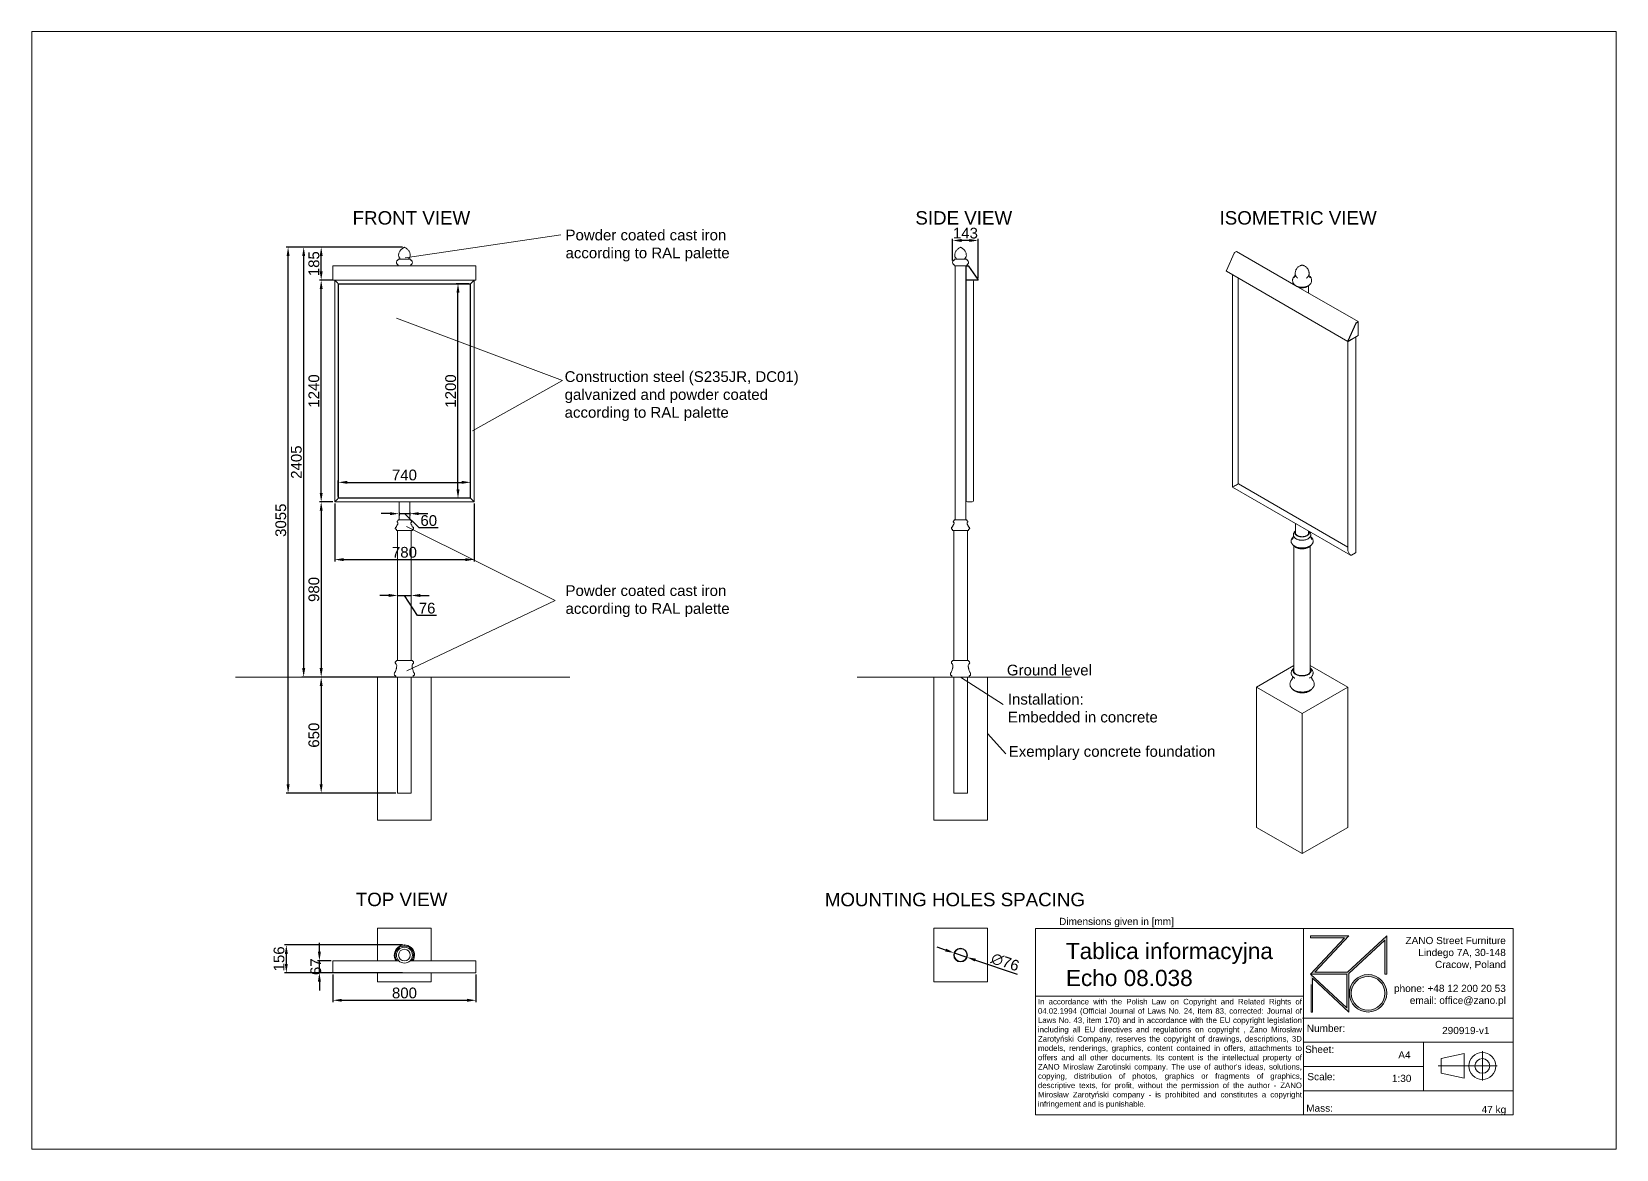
# Paper-space layout 'Layout1' of a CAD drawing. Header units: millimetres. Extents: x -15 to 281, y -7 to 201.
# The model-space entities are those that its viewports show. They can reach past a viewport. Long polylines and large blocks are cut down to what shows.
import ezdxf

# ---------------------------------------------------------------- set-up
doc = ezdxf.new("R2010")
doc.units = ezdxf.units.MM
doc.header["$PDSIZE"] = -1
doc.linetypes.add('HIDDEN', pattern=[1.905, 1.27, -0.635])
for name, color, linetype, lineweight in [('ZANO_O', 10, 'Continuous', 0), ('ZANO_R', 7, 'Continuous', 0), ('ZANO_R_przerywana', 7, 'HIDDEN', 0), ('ZANO_W', 1, 'Continuous', 0)]:
    doc.layers.add(name, color=color, linetype=linetype, lineweight=lineweight)
doc.layers.add('ZANO_P', color=7, linetype='Continuous', lineweight=0, true_color=0xffffff)
doc.styles.add('Arial', font='arial.ttf')
doc.styles.get("Standard").update_dxf_attribs({"font": 'ARIALUNI.TTF'})
doc.dimstyles.new('pl i ang', dxfattribs={"dimtxt": 50, "dimasz": 50, "dimexe": 1.25, "dimexo": 0.625, "dimgap": 10, "dimtad": 1, "dimtoh": 1, "dimtxsty": 'Standard', "dimcen": 2.5, "dimclrd": 1, "dimclre": 1, "dimclrt": 1, "dimadec": 0, "dimazin": 0, "dimtfac": 1, "dimtmove": 0, "dimatfit": 3, "dimfxl": 1, "dimarcsym": 1})

psp = doc.layouts.get("Layout1")

# ---------------------------------------------------------------- texts
at = {"layer": 'ZANO_O', "attachment_point": 1, "style": 'Arial'}
for s, insert, char_height, width in [('FRONT VIEW', (44.96, 167.76), 2.5, 27.6046), ('SIDE VIEW', (149.86, 167.76), 2.5, 22.2681), ('ISOMETRIC VIEW', (206.57, 167.76), 2.5, 32.1424), ('\\pxql;Powder coated cast iron according to RAL palette', (84.65, 164.31), 2, 31.8701), ('\\pxql;Construction steel (S235JR, DC01)\\Pgalvanized and powder coated\\Paccording to RAL palette', (84.49, 137.91), 2, 54.5279), ('\\pxql;Powder coated cast iron according to RAL palette', (84.65, 98.01), 2, 31.8701), ('Ground level', (166.93, 83.19), 2, 19.6442), ('\\pxql;Installation:\\PEmbedded in concrete', (167.11, 77.76), 2, 43.6982), ('\\pxql;Exemplary concrete foundation', (167.28, 68.02), 2, 40.9408), ('TOP VIEW', (45.55, 40.67), 2.5, 24.0457), ('MOUNTING HOLES SPACING', (132.98, 40.65), 2.5, 51.246)]:
    psp.add_mtext(s, dxfattribs=dict(at, insert=insert, char_height=char_height, width=width))
at = {"layer": 'ZANO_R', "attachment_point": 1, "style": 'Arial'}
for s, insert, char_height, width in [('Dimensions given in [mm]', (176.66, 35.99), 1.3388, 1792.8014), ('\\pxqr;ZANO Street Furniture\\PLindego 7A, 30-148\\PCracow, Poland\\P\\Pphone: +48 12 200 20 53\\Pemail: office@zano.pl', (227.66, 32.43), 1.3388, 32.2827), ("\\pxqj;In accordance with the Polish Law on Copyright and Related Rights of 04.02.1994 (Official Journal of Laws No. 24, item 83, corrected: Journal of Laws No. 43, item 170) and in accordance with the EU copyright legislation including all EU directives and regulations on copyright , Zano Mirosław Zarotyński Company, reserves the copyright of drawings, descriptions, 3D models, renderings, graphics, content contained in offers, attachments to offers and all other documents. Its content is the intellectual property of ZANO Miroslaw Zarotinski company. The use of author's ideas, solutions, copying, distribution of photos, graphics or fragments of graphics, descriptive texts, for profit, without the permission of the author - ZANO Mirosław Zarotyński company - is prohibited and constitutes a copyright infringement and is punishable.", (172.72, 20.88), 1.04, 49.0591), ('Number:', (222.83, 16.06), 1.339, 254.3232), ('{\\C256;290919-v1}', (248.06, 15.65), 1.3388, 10.9473), ('Sheet:', (222.52, 12.13), 1.339, 254.3232), ('A4', (239.89, 11.1), 1.339, 254.3232), ('Scale:', (222.94, 7.05), 1.339, 254.3232), ('1:30', (238.7, 6.72), 1.339, 4.2023), ('Mass:', (222.73, 1.18), 1.339, 254.3232), ('47 kg', (255.43, 0.93), 1.339, 5.8209)]:
    psp.add_mtext(s, dxfattribs=dict(at, insert=insert, char_height=char_height, width=width))
at = {"layer": 'ZANO_R', "color": 1, "insert": (177.93, 31.31), "char_height": 3.0126, "width": 44.3227, "attachment_point": 1, "style": 'Arial'}
psp.add_mtext('\\pxql;{\\C256;Tablica informacyjna Echo 08.038}', dxfattribs=at)

msp = doc.modelspace()

# ---------------------------------------------------------------- blocks, each defined once
blk = doc.blocks.new('*D404')
at = {"layer": 'ZANO_W', "color": 1, "lineweight": -2}
for p, q in [((-116.1, 3202.3), (-116.1, 3291.5)), ((-66.1, 3281.5), (574, 3281.5)), ((624, 3202.3), (624, 3291.5))]:
    blk.add_line(p, q, dxfattribs=at)
at = {"layer": 'ZANO_W', "color": 1}
for points in [[(-66.1, 3289.9), (-66.1, 3273.2), (-116.1, 3281.5)], [(574, 3273.2), (574, 3289.9), (624, 3281.5)]]:
    blk.add_solid(points, dxfattribs=at)
at = {"layer": 'ZANO_W', "color": 1, "insert": (254, 3322.2), "char_height": 60, "attachment_point": 5, "style": 'Arial'}
blk.add_mtext('740', dxfattribs=at)
blk = doc.blocks.new('*D405')
at = {"layer": 'ZANO_W', "color": 1, "lineweight": -2}
for p, q in [((614, 4392.5), (543.5, 4392.5)), ((553.5, 3242.3), (553.5, 4342.5)), ((614, 3192.3), (543.5, 3192.3))]:
    blk.add_line(p, q, dxfattribs=at)
at = {"layer": 'ZANO_W', "color": 1}
for points in [[(561.8, 4342.5), (545.1, 4342.5), (553.5, 4392.5)], [(545.1, 3242.3), (561.8, 3242.3), (553.5, 3192.3)]]:
    blk.add_solid(points, dxfattribs=at)
at = {"layer": 'ZANO_W', "color": 1, "insert": (512.8, 3792.4), "char_height": 60, "attachment_point": 5, "rotation": 90, "style": 'Arial'}
blk.add_mtext('1200', dxfattribs=at)
blk = doc.blocks.new('*D406')
at = {"layer": 'ZANO_W', "color": 1, "lineweight": -2}
for p, q in [((-146.1, 3172.3), (-221.5, 3172.3)), ((-211.5, 3122.3), (-211.5, 2242.1)), ((94, 2192.1), (-221.5, 2192.1))]:
    blk.add_line(p, q, dxfattribs=at)
at = {"layer": 'ZANO_W', "color": 1}
for points in [[(-203.2, 3122.3), (-219.9, 3122.3), (-211.5, 3172.3)], [(-219.9, 2242.1), (-203.2, 2242.1), (-211.5, 2192.1)]]:
    blk.add_solid(points, dxfattribs=at)
at = {"layer": 'ZANO_W', "color": 1, "insert": (-252.2, 2682.2), "char_height": 60, "attachment_point": 5, "rotation": 90, "style": 'Arial'}
blk.add_mtext('980', dxfattribs=at)
blk = doc.blocks.new('*D407')
at = {"layer": 'ZANO_W', "color": 1, "lineweight": -2}
for p, q in [((-146.1, 4412.5), (-221.5, 4412.5)), ((-211.5, 3222.3), (-211.5, 4362.5)), ((-146.1, 3172.3), (-221.5, 3172.3))]:
    blk.add_line(p, q, dxfattribs=at)
at = {"layer": 'ZANO_W', "color": 1}
for points in [[(-203.2, 4362.5), (-219.9, 4362.5), (-211.5, 4412.5)], [(-219.9, 3222.3), (-203.2, 3222.3), (-211.5, 3172.3)]]:
    blk.add_solid(points, dxfattribs=at)
at = {"layer": 'ZANO_W', "color": 1, "insert": (-252.2, 3792.4), "char_height": 60, "attachment_point": 5, "rotation": 90, "style": 'Arial'}
blk.add_mtext('1240', dxfattribs=at)
blk = doc.blocks.new('*D408')
at = {"layer": 'ZANO_W', "color": 1, "lineweight": -2}
for p, q in [((244, 4597), (-221.5, 4597)), ((-211.5, 4462.2), (-211.5, 4547)), ((-145.8, 4412.2), (-221.5, 4412.2))]:
    blk.add_line(p, q, dxfattribs=at)
at = {"layer": 'ZANO_W', "color": 1}
for points in [[(-203.2, 4547), (-219.9, 4547), (-211.5, 4597)], [(-219.9, 4462.2), (-203.2, 4462.2), (-211.5, 4412.2)]]:
    blk.add_solid(points, dxfattribs=at)
at = {"layer": 'ZANO_W', "color": 1, "insert": (-252.2, 4504.6), "char_height": 60, "attachment_point": 5, "rotation": 90, "style": 'Arial'}
blk.add_mtext('185', dxfattribs=at)
blk = doc.blocks.new('*D409')
at = {"layer": 'ZANO_W', "color": 1, "lineweight": -2}
for p, q in [((205.9, 2192.1), (-221.5, 2192.1)), ((-211.5, 2142.1), (-211.5, 1592)), ((205.9, 1542), (-221.5, 1542))]:
    blk.add_line(p, q, dxfattribs=at)
at = {"layer": 'ZANO_W', "color": 1}
for points in [[(-203.2, 2142.1), (-219.9, 2142.1), (-211.5, 2192.1)], [(-219.9, 1592), (-203.2, 1592), (-211.5, 1542)]]:
    blk.add_solid(points, dxfattribs=at)
at = {"layer": 'ZANO_W', "color": 1, "insert": (-252.2, 1867), "char_height": 60, "attachment_point": 5, "rotation": 90, "style": 'Arial'}
blk.add_mtext('650', dxfattribs=at)
blk = doc.blocks.new('*D410')
at = {"layer": 'ZANO_W', "color": 1, "lineweight": -2}
for p, q in [((244, 4597), (-319.5, 4597)), ((-309.5, 2242.1), (-309.5, 4547)), ((94, 2192.1), (-319.5, 2192.1))]:
    blk.add_line(p, q, dxfattribs=at)
at = {"layer": 'ZANO_W', "color": 1}
for points in [[(-301.1, 4547), (-317.8, 4547), (-309.5, 4597)], [(-317.8, 2242.1), (-301.1, 2242.1), (-309.5, 2192.1)]]:
    blk.add_solid(points, dxfattribs=at)
at = {"layer": 'ZANO_W', "color": 1, "insert": (-350.1, 3394.5), "char_height": 60, "attachment_point": 5, "rotation": 90, "style": 'Arial'}
blk.add_mtext('2405', dxfattribs=at)
blk = doc.blocks.new('*D411')
at = {"layer": 'ZANO_W', "color": 1, "lineweight": -2}
for p, q in [((244, 4597), (-406.6, 4597)), ((-396.6, 1592), (-396.6, 4547)), ((205.9, 1542), (-406.6, 1542))]:
    blk.add_line(p, q, dxfattribs=at)
at = {"layer": 'ZANO_W', "color": 1}
for points in [[(-388.3, 4547), (-404.9, 4547), (-396.6, 4597)], [(-404.9, 1592), (-388.3, 1592), (-396.6, 1542)]]:
    blk.add_solid(points, dxfattribs=at)
at = {"layer": 'ZANO_W', "color": 1, "insert": (-437.3, 3069.5), "char_height": 60, "attachment_point": 5, "rotation": 90, "style": 'Arial'}
blk.add_mtext('3055', dxfattribs=at)
blk = doc.blocks.new('*D412')
at = {"layer": 'ZANO_W', "color": 1, "lineweight": -2}
for p, q in [((215.9, 2658.7), (215.9, 2658.7)), ((292, 2658.7), (292, 2658.7)), ((165.9, 2648.7), (115.9, 2648.7)), ((215.9, 2648.7), (292, 2648.7)), ((327.9, 2536.7), (254, 2648.7)), ((342, 2648.7), (392, 2648.7)), ((433.3, 2536.7), (327.9, 2536.7))]:
    blk.add_line(p, q, dxfattribs=at)
at = {"layer": 'ZANO_W', "color": 1}
for points in [[(165.9, 2640.3), (165.9, 2657), (215.9, 2648.7)], [(342, 2657), (342, 2640.3), (292, 2648.7)]]:
    blk.add_solid(points, dxfattribs=at)
at = {"layer": 'ZANO_W', "color": 1, "insert": (380.6, 2577.3), "char_height": 60, "attachment_point": 5, "style": 'Arial'}
blk.add_mtext('76', dxfattribs=at)
blk = doc.blocks.new('*D413')
at = {"layer": 'ZANO_W', "color": 1, "lineweight": -2}
for p, q in [((173.8, 3106.3), (123.8, 3106.3)), ((223.8, 3112.2), (223.8, 3096.3)), ((223.8, 3106.3), (284.1, 3106.3)), ((337.1, 3026.8), (254, 3106.3)), ((284.1, 3112.2), (284.1, 3096.3)), ((334.1, 3106.3), (384.1, 3106.3)), ((443.1, 3026.8), (337.1, 3026.8))]:
    blk.add_line(p, q, dxfattribs=at)
at = {"layer": 'ZANO_W', "color": 1}
for points in [[(173.8, 3097.9), (173.8, 3114.6), (223.8, 3106.3)], [(334.1, 3114.6), (334.1, 3097.9), (284.1, 3106.3)]]:
    blk.add_solid(points, dxfattribs=at)
at = {"layer": 'ZANO_W', "color": 1, "insert": (390.1, 3067.4), "char_height": 60, "attachment_point": 5, "style": 'Arial'}
blk.add_mtext('60', dxfattribs=at)
blk = doc.blocks.new('*D414')
at = {"layer": 'ZANO_W', "color": 1, "lineweight": -2}
for p, q in [((-136.1, 3162.3), (-136.1, 2839.1)), ((644, 3162.3), (644, 2839.1)), ((-86.1, 2849.1), (594, 2849.1))]:
    blk.add_line(p, q, dxfattribs=at)
at = {"layer": 'ZANO_W', "color": 1}
for points in [[(-86.1, 2857.5), (-86.1, 2840.8), (-136.1, 2849.1)], [(594, 2840.8), (594, 2857.5), (644, 2849.1)]]:
    blk.add_solid(points, dxfattribs=at)
at = {"layer": 'ZANO_W', "color": 1, "insert": (254, 2889.8), "char_height": 60, "attachment_point": 5, "style": 'Arial'}
blk.add_mtext('780', dxfattribs=at)
blk = doc.blocks.new('*D415')
at = {"layer": 'ZANO_W', "color": 1, "lineweight": -2}
for p, q in [((-146.1, 527.8), (-146.1, 374.1)), ((654, 528.3), (654, 374.1)), ((-96.1, 384.1), (604, 384.1))]:
    blk.add_line(p, q, dxfattribs=at)
at = {"layer": 'ZANO_W', "color": 1}
for points in [[(-96.1, 392.4), (-96.1, 375.8), (-146.1, 384.1)], [(604, 375.8), (604, 392.4), (654, 384.1)]]:
    blk.add_solid(points, dxfattribs=at)
at = {"layer": 'ZANO_W', "color": 1, "insert": (254, 424.7), "char_height": 60, "attachment_point": 5, "style": 'Arial'}
blk.add_mtext('800', dxfattribs=at)
blk = doc.blocks.new('*D416')
at = {"layer": 'ZANO_W', "color": 1, "lineweight": -2}
for p, q in [((-221.5, 655.3), (-221.5, 705.3)), ((-156.1, 605.3), (-231.5, 605.3)), ((-156.1, 538.3), (-231.5, 538.3)), ((-221.5, 538.3), (-221.5, 605.3)), ((-221.5, 488.3), (-221.5, 438.3))]:
    blk.add_line(p, q, dxfattribs=at)
at = {"layer": 'ZANO_W', "color": 1}
for points in [[(-229.9, 655.3), (-213.2, 655.3), (-221.5, 605.3)], [(-213.2, 488.3), (-229.9, 488.3), (-221.5, 538.3)]]:
    blk.add_solid(points, dxfattribs=at)
at = {"layer": 'ZANO_W', "color": 1, "insert": (-241.6, 571.8), "char_height": 60, "attachment_point": 5, "rotation": 90, "style": 'Arial'}
blk.add_mtext('67', dxfattribs=at)
blk = doc.blocks.new('*D417')
at = {"layer": 'ZANO_W', "color": 1, "lineweight": -2}
for p, q in [((244, 693.5), (-416.6, 693.5)), ((-406.6, 643.5), (-406.6, 587.8)), ((244, 537.8), (-416.6, 537.8))]:
    blk.add_line(p, q, dxfattribs=at)
at = {"layer": 'ZANO_W', "color": 1}
for points in [[(-398.3, 643.5), (-414.9, 643.5), (-406.6, 693.5)], [(-414.9, 587.8), (-398.3, 587.8), (-406.6, 537.8)]]:
    blk.add_solid(points, dxfattribs=at)
at = {"layer": 'ZANO_W', "color": 1, "insert": (-447.2, 615.7), "char_height": 60, "attachment_point": 5, "rotation": 90, "style": 'Arial'}
blk.add_mtext('156', dxfattribs=at)
blk = doc.blocks.new('*D418')
at = {"layer": 'ZANO_W', "color": 1, "lineweight": -2}
for p, q in [((3319.8, 4522.4), (3319.8, 4644.4)), ((3412.9, 4634.4), (3369.8, 4634.4)), ((3462.9, 4423.9), (3462.9, 4644.4))]:
    blk.add_line(p, q, dxfattribs=at)
at = {"layer": 'ZANO_W', "color": 1}
for points in [[(3369.8, 4642.8), (3369.8, 4626.1), (3319.8, 4634.4)], [(3412.9, 4626.1), (3412.9, 4642.8), (3462.9, 4634.4)]]:
    blk.add_solid(points, dxfattribs=at)
at = {"layer": 'ZANO_W', "color": 1, "insert": (3391.4, 4675.1), "char_height": 60, "attachment_point": 5, "style": 'Arial'}
blk.add_mtext('143', dxfattribs=at)
blk = doc.blocks.new('*D419')
at = {"layer": 'ZANO_W', "color": 1, "lineweight": -2}
for p, q in [((3280.6, 665.1), (3233.3, 681.1)), ((3328, 649.1), (3400.1, 624.8)), ((3447.5, 608.8), (3681.3, 529.8))]:
    blk.add_line(p, q, dxfattribs=at)
at = {"layer": 'ZANO_W', "color": 1}
for points in [[(3278, 657.2), (3283.3, 673), (3328, 649.1)], [(3450.2, 616.7), (3444.8, 600.9), (3400.1, 624.8)]]:
    blk.add_solid(points, dxfattribs=at)
at = {"layer": 'ZANO_W', "color": 1, "insert": (3613.7, 597.3), "char_height": 60, "attachment_point": 5, "rotation": 341.34285, "style": 'Arial'}
blk.add_mtext('∅76', dxfattribs=at)

# ---------------------------------------------------------------- dimensions: what is measured, and where the dimension line sits
at = {"layer": 'ZANO_W'}
for base, p1, p2, picture, middle in [((3319.8, 4634.4), (3462.9, 4413.9), (3319.8, 4512.4), '*D418', (3391.4, 4634.4)), ((284.1, 3106.3), (223.8, 3122.2), (284.1, 3122.2), '*D413', (347.1, 3026.8)), ((292, 2648.7), (215.9, 2648.7), (292, 2648.7), '*D412', (337.9, 2536.7))]:
    dim = msp.add_linear_dim(base=base, p1=p1, p2=p2, dimstyle='pl i ang', override={"dimtxt": 60, "dimexe": 10, "dimexo": 10, "dimtoh": 0, "dimdec": 0, "dimtxsty": 'Arial', "dimtdec": 0, "dimtmove": 1}, dxfattribs=at)
    dim.commit()
    dim.dimension.update_dxf_attribs({"geometry": picture, "text_midpoint": middle, "dimtype": 160})
for base, p1, p2, picture, middle in [((-396.6, 4597), (215.9, 1542), (254, 4597), '*D411', (-437.3, 3069.5)), ((-309.5, 4597), (104, 2192.1), (254, 4597), '*D410', (-350.1, 3394.5)), ((-211.5, 4597), (-135.8, 4412.2), (254, 4597), '*D408', (-252.2, 4504.6)), ((-211.5, 4412.5), (-136.1, 3172.3), (-136.1, 4412.5), '*D407', (-252.2, 3792.4)), ((553.5, 4392.5), (624, 3192.3), (624, 4392.5), '*D405', (512.8, 3792.4)), ((-211.5, 2192.1), (-136.1, 3172.3), (104, 2192.1), '*D406', (-252.2, 2682.2)), ((-211.5, 1542), (215.9, 2192.1), (215.9, 1542), '*D409', (-252.2, 1867)), ((-406.6, 537.8), (254, 693.5), (254, 537.8), '*D417', (-447.2, 615.7))]:
    dim = msp.add_linear_dim(base=base, p1=p1, p2=p2, angle=90, dimstyle='pl i ang', override={"dimtxt": 60, "dimexe": 10, "dimexo": 10, "dimtoh": 0, "dimdec": 0, "dimtxsty": 'Arial', "dimtdec": 0, "dimtmove": 1}, dxfattribs=at)
    dim.commit()
    dim.dimension.update_dxf_attribs({"geometry": picture, "text_midpoint": middle})
for base, p1, p2, picture, middle in [((624, 3281.5), (-116.1, 3192.3), (624, 3192.3), '*D404', (254, 3322.2)), ((644, 2849.1), (-136.1, 3172.3), (644, 3172.3), '*D414', (254, 2889.8)), ((654, 384.1), (-146.1, 537.8), (654, 538.3), '*D415', (254, 424.7))]:
    dim = msp.add_linear_dim(base=base, p1=p1, p2=p2, dimstyle='pl i ang', override={"dimtxt": 60, "dimexe": 10, "dimexo": 10, "dimtoh": 0, "dimdec": 0, "dimtxsty": 'Arial', "dimtdec": 0, "dimtmove": 1}, dxfattribs=at)
    dim.commit()
    dim.dimension.update_dxf_attribs({"geometry": picture, "text_midpoint": middle})
dim = msp.add_linear_dim(base=(-221.5, 605.3), p1=(-146.1, 538.3), p2=(-146.1, 605.3), angle=90, dimstyle='pl i ang', override={"dimtxt": 60, "dimexe": 10, "dimexo": 10, "dimtoh": 0, "dimdec": 0, "dimtxsty": 'Arial', "dimtdec": 0, "dimtmove": 1}, dxfattribs=at)
dim.commit()
dim.dimension.update_dxf_attribs({"geometry": '*D416', "text_midpoint": (-201, 571.8), "dimtype": 160})
dim = msp.add_diameter_dim_2p(p1=(3328, 649.1), p2=(3400.1, 624.8), dimstyle='pl i ang', override={"dimtxt": 60, "dimexe": 10, "dimexo": 10, "dimtoh": 0, "dimdec": 0, "dimtxsty": 'Arial', "dimtdec": 0, "dimtmove": 1}, dxfattribs=at)
dim.commit()
dim.dimension.update_dxf_attribs({"geometry": '*D419', "text_midpoint": (3600.2, 557.2), "dimtype": 163})

# ---------------------------------------------------------------- linework, layer by layer
at = {"layer": 'ZANO_R'}
for p, q in [((283.8, 4530.4), (224.1, 4530.4)), ((3393.9, 4530.4), (3334.2, 4530.4)), ((4895.1, 4564.3), (4850.8, 4465.6)), ((4907.7, 4572.7), (4897, 4566.5)), ((5239.4, 4381.2), (4907.7, 4572.7)), ((-146.1, 4491.3), (-146.1, 4492.5)), ((-146.1, 4492.5), (654, 4492.5)), ((-146.1, 4491.3), (-146.1, 4416.7)), ((227.8, 4492.5), (227.8, 4492.5)), ((280.2, 4492.5), (227.8, 4492.5)), ((280.2, 4492.5), (280.2, 4492.5)), ((654, 4492.5), (654, 4491.3)), ((654, 4416.7), (654, 4491.3)), ((3333.9, 4492.5), (3333.9, 3072.2)), ((3333.9, 4492.5), (3394.2, 4492.5)), ((3337.9, 4492.5), (3337.9, 4492.5)), ((3342.9, 4492.5), (3337.9, 4492.5)), ((3390.3, 4492.5), (3342.9, 4492.5)), ((3390.3, 4492.5), (3390.3, 4492.5)), ((3394.2, 3072.2), (3394.2, 4492.5)), ((3395.7, 4492.5), (3395.7, 4491)), ((3395.7, 4492.5), (3408.3, 4492.5)), ((3395.7, 4491), (3408.3, 4491)), ((3395.7, 4417), (3395.7, 4487.7)), ((3395.8, 4490.8), (3408.4, 4490.8)), ((3395.8, 4414), (3395.8, 4490.8)), ((3409.2, 4490.4), (3461.5, 4415.8)), ((3409.4, 4490.3), (3460.6, 4417.1)), ((3410.5, 4491.3), (3462.7, 4416.7)), ((4851, 4462.3), (5530.5, 4070)), ((4885.4, 4442.5), (4885.4, 3255.3)), ((-146.1, 4412.5), (-146.1, 4416.7)), ((-146.1, 4412.5), (654, 4412.5)), ((-136.1, 4412.5), (-136.1, 3172.3)), ((-122.5, 4398.9), (-129.7, 4406.1)), ((624, 4392.5), (-116.1, 4392.5)), ((-116.1, 4392.5), (-116.1, 3192.3)), ((-114.1, 4388.5), (-114.1, 3196.3)), ((-112.1, 4390.5), (620, 4390.5)), ((223.8, 4392.5), (223.8, 4390.5)), ((284.1, 4390.5), (284.1, 4392.5)), ((622, 4388.5), (622, 3196.3)), ((624, 3192.3), (624, 4392.5)), ((637.6, 4406.1), (630.4, 4398.9)), ((644, 3172.3), (644, 4412.5)), ((654, 4416.7), (654, 4412.5)), ((3395.7, 4412.5), (3395.7, 4414)), ((3460.5, 4414), (3395.7, 4414)), ((3460.5, 4412.5), (3395.7, 4412.5)), ((3395.7, 4406.1), (3395.7, 3178.7)), ((3459, 4414), (3395.8, 4414)), ((3435.7, 4406.1), (3435.7, 3178.7)), ((4917, 4424.2), (4917, 3275.6)), ((5238.1, 4382.3), (5238.1, 4381.9)), ((5587.2, 4180.4), (5251.8, 4374)), ((5310.5, 4340.1), (5310.5, 4382.3)), ((5530.3, 4073.3), (5574.6, 4172.1)), ((5531.3, 4073), (5575.7, 4171.8)), ((5575.6, 4171.6), (5532.1, 4074.7)), ((5587.1, 4178.7), (5576.4, 4172.6)), ((5576.5, 4174.3), (5587.2, 4180.4)), ((5576.5, 4172.8), (5587.2, 4179)), ((5586.9, 4178.8), (5587.1, 4178.7)), ((5587.1, 4103.4), (5587.1, 4178.7)), ((5587.2, 4180.4), (5587.2, 4179)), ((5587.2, 4103.5), (5532.2, 4071.7)), ((5587.2, 4102), (5532.2, 4070.2)), ((5533.5, 4072.4), (5587.1, 4103.4)), ((5575.5, 2892.5), (5575.5, 4095.2)), ((5587.1, 4103.5), (5587.2, 4103.5)), ((5587.2, 4102), (5587.2, 4103.5)), ((5530.9, 4069.9), (5530.9, 2898.6)), ((5531.3, 4072.9), (5532.3, 4072.3)), ((-116.1, 3192.3), (624, 3192.3)), ((-112.1, 3194.3), (620, 3194.3)), ((223.8, 3194.3), (223.8, 3192.3)), ((284.1, 3192.3), (284.1, 3194.3)), ((4885.4, 3255.3), (5544.7, 2874.7)), ((4893.7, 3260.2), (4887.6, 3256.6)), ((4917.5, 3273.9), (4904.6, 3266.4)), ((4918.7, 3272.6), (5530.9, 2919.2)), ((-136.1, 3172.3), (644, 3172.3)), ((-122.5, 3185.9), (-129.7, 3178.7)), ((223.8, 3172.3), (223.8, 3072.2)), ((284.1, 3072.2), (284.1, 3172.3)), ((637.6, 3178.7), (630.4, 3185.9)), ((3429.3, 3172.3), (3402.1, 3172.3)), ((287.3, 3072.2), (220.6, 3072.2)), ((3397.4, 3072.2), (3330.7, 3072.2)), ((5238.1, 3051.7), (5238.1, 2993.1)), ((298.7, 3012.2), (209.3, 3012.2)), ((215.9, 3012.2), (215.9, 2285.1)), ((292, 2285.1), (292, 3012.2)), ((3408.7, 3012.2), (3319.4, 3012.2)), ((3326, 3012.2), (3326, 2285.1)), ((3402.1, 2285.1), (3402.1, 3012.2)), ((5310.5, 2993.1), (5310.5, 3009.9)), ((5228.6, 2924.2), (5228.6, 2220.9)), ((5320, 2220.9), (5320, 2924.2)), ((5539.3, 2880.4), (5533.2, 2891)), ((5573.2, 2887.5), (5550.1, 2874.2)), ((296, 2285.1), (212, 2285.1)), ((3322.1, 2285.1), (3406.1, 2285.1)), ((-690.6, 2192.1), (1178.8, 2192.1)), ((750.1, 2192.1), (-242.1, 2192.1)), ((104, 2192.1), (404, 2192.1)), ((404, 2192.1), (104, 2192.1)), ((215.9, 2192.1), (292, 2192.1)), ((2786.6, 2192.1), (3982.4, 2192.1)), ((3214, 2192.1), (3514.1, 2192.1)), ((3514.1, 2192.1), (3214, 2192.1)), ((3402.1, 2192.1), (3326, 2192.1)), ((-146.1, 605.3), (-146.1, 592.7)), ((222.8, 605.3), (-146.1, 605.3)), ((-146.1, 605.3), (222.8, 605.3)), ((-146.1, 605.3), (-146.1, 605.3)), ((-146.1, 590.5), (-146.1, 592.7)), ((-146.1, 590.5), (-146.1, 538.3)), ((-146.1, 537.8), (-146.1, 538.3)), ((-146.1, 537.8), (654, 537.8)), ((654, 605.3), (285.1, 605.3)), ((285.2, 605.3), (654, 605.3)), ((654, 592.7), (654, 605.3)), ((654, 605.3), (654, 605.3)), ((654, 592.7), (654, 590.5)), ((654, 538.3), (654, 590.5)), ((654, 538.3), (654, 537.8))]:
    msp.add_line(p, q, dxfattribs=at)
at = {"layer": 'ZANO_R', "flags": 128}
for points in [[(224.1, 4530.4), (221.8, 4530.2), (220, 4529.5), (218.6, 4528.1), (217.8, 4526.2), (217.6, 4525), (217.4, 4523.9), (217, 4523.3), (216.2, 4522.9), (215.3, 4522.5), (213.9, 4521.7), (212.4, 4520.3), (211.1, 4518.2), (209.9, 4514.4), (209.6, 4510.4), (210.1, 4507.7), (211.1, 4505.1), (212.3, 4503), (213.5, 4501.5), (214.6, 4500.6), (215.5, 4500.1), (216.7, 4499.7), (217.3, 4499.4), (217.5, 4499.2), (217.6, 4498.8), (217.7, 4498.3), (217.9, 4497.3), (218.3, 4496.1), (218.9, 4495.3), (219.7, 4494.3), (220.9, 4493.4), (222.9, 4492.8), (225.4, 4492.6), (227.8, 4492.5)], [(254, 4597), (251.2, 4595.9), (247.9, 4594.1), (244.3, 4591.6), (240.6, 4588.6), (236.9, 4585.2), (234.3, 4582.5), (231.9, 4579.7), (229.7, 4576.8), (227.7, 4573.8), (226.1, 4570.8), (224.6, 4567.3), (223.3, 4563), (222.3, 4559), (221.6, 4554.8), (221.4, 4550.7), (221.8, 4546.9), (222.8, 4543.6), (224.6, 4540.6), (226.7, 4537.5), (227.9, 4536.1), (228.9, 4534.6), (229.2, 4533.5), (229.1, 4532.5), (228.8, 4531.7), (228.2, 4531.1), (227.5, 4530.7), (226.4, 4530.4), (225.2, 4530.4)], [(282.7, 4530.4), (281.5, 4530.4), (280.5, 4530.7), (279.7, 4531.1), (279.2, 4531.7), (278.8, 4532.5), (278.8, 4533.9), (279.6, 4535.5), (280.9, 4537), (282.2, 4538.8), (283.3, 4540.5), (285.1, 4543.5), (286.3, 4547.2), (286.6, 4550.9), (286.3, 4555), (285.6, 4559.1), (284.7, 4563), (283.3, 4567.3), (281.9, 4570.8), (280.2, 4573.8), (278.3, 4576.8), (276.1, 4579.7), (273.6, 4582.5), (271.1, 4585.2), (267.4, 4588.6), (263.7, 4591.6), (260.1, 4594.1), (256.8, 4595.9), (254, 4597)], [(280.2, 4492.5), (282.5, 4492.6), (285.1, 4492.8), (287, 4493.4), (288.3, 4494.3), (289.1, 4495.3), (289.6, 4496.1), (290.1, 4497.3), (290.3, 4498.3), (290.3, 4498.8), (290.4, 4499.2), (290.7, 4499.4), (291, 4499.6), (291.5, 4499.7), (292.5, 4500.1), (293.4, 4500.6), (294.5, 4501.5), (295.6, 4503), (296.9, 4505.1), (297.9, 4507.7), (298.4, 4510.4), (298.1, 4514.4), (296.8, 4518.2), (295.6, 4520.3), (294.1, 4521.7), (292.7, 4522.5), (291.7, 4522.9), (291, 4523.3), (290.6, 4523.9), (290.4, 4525), (290.2, 4526.2), (289.4, 4528.1), (287.9, 4529.5), (286.1, 4530.2), (283.8, 4530.4)], [(3334.2, 4530.4), (3331.9, 4530.2), (3330.1, 4529.5), (3328.7, 4528.1), (3327.8, 4526.2), (3327.7, 4525), (3327.5, 4523.9), (3327, 4523.3), (3326.3, 4522.9), (3325.4, 4522.5), (3323.9, 4521.7), (3322.5, 4520.3), (3321.2, 4518.2), (3319.9, 4514.4), (3319.7, 4510.4), (3320.2, 4507.7), (3321.2, 4505.1), (3322.4, 4503), (3323.6, 4501.5), (3324.6, 4500.6), (3325.6, 4500.1), (3326.8, 4499.7), (3327.4, 4499.4), (3327.6, 4499.2), (3327.7, 4498.8), (3327.8, 4498.3), (3328, 4497.3), (3328.4, 4496.1), (3329, 4495.3), (3329.8, 4494.3), (3331, 4493.4), (3332.9, 4492.8), (3335.5, 4492.6), (3337.9, 4492.5)], [(3364.1, 4597), (3361.2, 4595.9), (3358, 4594.1), (3354.4, 4591.6), (3350.7, 4588.6), (3347, 4585.2), (3344.4, 4582.5), (3342, 4579.7), (3339.8, 4576.8), (3337.8, 4573.8), (3336.2, 4570.8), (3334.7, 4567.3), (3333.3, 4563), (3332.4, 4559), (3331.7, 4554.8), (3331.5, 4550.7), (3331.8, 4546.9), (3332.9, 4543.6), (3334.7, 4540.6), (3336.8, 4537.5), (3338, 4536.1), (3339, 4534.6), (3339.3, 4533.5), (3339.2, 4532.5), (3338.9, 4531.7), (3338.3, 4531.1), (3337.6, 4530.7), (3336.5, 4530.4), (3335.3, 4530.4)], [(3392.8, 4530.4), (3391.6, 4530.4), (3390.6, 4530.7), (3389.8, 4531.1), (3389.2, 4531.7), (3388.9, 4532.5), (3388.9, 4533.9), (3389.6, 4535.5), (3390.9, 4537), (3392.3, 4538.8), (3393.4, 4540.5), (3395.2, 4543.5), (3396.3, 4547.2), (3396.6, 4550.9), (3396.4, 4555), (3395.7, 4559.1), (3394.8, 4563), (3393.4, 4567.3), (3392, 4570.8), (3390.3, 4573.8), (3388.3, 4576.8), (3386.1, 4579.7), (3383.7, 4582.5), (3381.2, 4585.2), (3377.5, 4588.6), (3373.7, 4591.6), (3370.2, 4594.1), (3366.9, 4595.9), (3364.1, 4597)], [(3390.3, 4492.5), (3392.6, 4492.6), (3395.2, 4492.8), (3397.1, 4493.4), (3398.3, 4494.3), (3399.2, 4495.3), (3399.7, 4496.1), (3400.2, 4497.3), (3400.3, 4498.3), (3400.4, 4498.8), (3400.5, 4499.2), (3400.7, 4499.4), (3401.1, 4499.6), (3401.6, 4499.7), (3402.6, 4500.1), (3403.5, 4500.6), (3404.5, 4501.5), (3405.7, 4503), (3407, 4505.1), (3408, 4507.7), (3408.4, 4510.4), (3408.2, 4514.4), (3406.9, 4518.2), (3405.6, 4520.3), (3404.2, 4521.7), (3402.8, 4522.5), (3401.8, 4522.9), (3401.1, 4523.3), (3400.6, 4523.9), (3400.4, 4525), (3400.3, 4526.2), (3399.5, 4528.1), (3398, 4529.5), (3396.2, 4530.2), (3393.9, 4530.4)], [(3395.8, 4488.4), (3395.8, 4488.3), (3395.7, 4487.7)], [(4851, 4462.3), (4851, 4462.3), (4850.6, 4462.7), (4850.4, 4463.3), (4850.4, 4464), (4850.5, 4464.8), (4850.8, 4465.6)], [(5236.6, 4438.3), (5236.4, 4438.2), (5233.8, 4436.3), (5231.5, 4434.2), (5229.4, 4432.1), (5227.7, 4430), (5226.1, 4427.7), (5224.6, 4425.1), (5223.2, 4422.1), (5222.1, 4418.9), (5221.4, 4415.6), (5221, 4412.2), (5221, 4408.8), (5221.5, 4405.3), (5222.2, 4402.3), (5223.3, 4399.3), (5224.5, 4396.7), (5226, 4394.2), (5227.7, 4391.8), (5229.9, 4389.1), (5232.1, 4386.9), (5234.8, 4384.6), (5237.8, 4382.4), (5241, 4380.5), (5244.3, 4378.9), (5247.7, 4377.4), (5251.2, 4376.2), (5254.8, 4375.1), (5258.5, 4374.3), (5262.1, 4373.6), (5265.6, 4373.2), (5268.1, 4373), (5270.7, 4372.8), (5274.3, 4372.7)], [(5299.5, 4424.1), (5299.5, 4424.1), (5299.5, 4424.1), (5299.6, 4424.2), (5299.7, 4424.3), (5299.9, 4424.4), (5300.1, 4424.6), (5302.6, 4426.7), (5304.8, 4428.9), (5306.1, 4430.3), (5306.9, 4431.4), (5307.5, 4432.1), (5308, 4432.8), (5308.7, 4433.7), (5309.6, 4435.1), (5310.7, 4437.1), (5311.7, 4439.4), (5312.5, 4441.7), (5313, 4444), (5313.3, 4446.5), (5313.4, 4449), (5313.4, 4451.6), (5313.1, 4454.4), (5312.7, 4457.3), (5312, 4460.5), (5311, 4463.9), (5309.7, 4467.6), (5308.6, 4470.2), (5307.5, 4472.6), (5306.1, 4474.9), (5304.4, 4477.6), (5302.5, 4480), (5300.5, 4482.3), (5298, 4484.6), (5295.4, 4486.9), (5292.6, 4489), (5289.6, 4490.9), (5286.5, 4492.6), (5283.2, 4494.1), (5280.2, 4495.1), (5278.1, 4495.6), (5276.9, 4495.8), (5276.1, 4495.9), (5275.3, 4496), (5274.3, 4496), (5273, 4496), (5272.4, 4495.9), (5271.4, 4495.8), (5270.1, 4495.6), (5268.4, 4495.1), (5265.9, 4494.3), (5262.8, 4492.9), (5259.4, 4491.1), (5256.1, 4489), (5253, 4486.7), (5250.4, 4484.5), (5247.7, 4481.8), (5245.6, 4479.4), (5243.9, 4477.1), (5242.2, 4474.5), (5240.9, 4472), (5239.8, 4469.6), (5238.7, 4466.9), (5237.3, 4462.9), (5236.4, 4459.4), (5235.8, 4456.1), (5235.4, 4453.2), (5235.2, 4450.4), (5235.2, 4447.7), (5235.5, 4445.2), (5235.9, 4442.8), (5236.5, 4440.4), (5237.4, 4438.1), (5238.6, 4435.8), (5239.6, 4434.1), (5240.4, 4433), (5241, 4432.3), (5241.5, 4431.7), (5242, 4431), (5243, 4429.8), (5244.4, 4428.3), (5246.5, 4426.3), (5248, 4425), (5248.7, 4424.4), (5248.9, 4424.3), (5249, 4424.2), (5249.1, 4424.1), (5249.1, 4424.1), (5249.2, 4424.1)], [(5274.3, 4372.7), (5278.7, 4372.8), (5280.5, 4373), (5283.5, 4373.2), (5286.5, 4373.6), (5289.7, 4374.2), (5292.9, 4374.9), (5296.2, 4375.8), (5299.4, 4376.9), (5302.5, 4378.1), (5305.6, 4379.5), (5308.5, 4381), (5311.3, 4382.8), (5314, 4384.8), (5316.5, 4386.9), (5318.8, 4389.2), (5320.7, 4391.5), (5322.7, 4394.3), (5324.2, 4396.8), (5325.4, 4399.6), (5326.4, 4402.4), (5327.2, 4405.4), (5327.6, 4408.5), (5327.6, 4411.7), (5327.3, 4415), (5326.7, 4418.3), (5325.6, 4421.6), (5324.2, 4424.8), (5322.5, 4427.7), (5320.8, 4430.2), (5318.8, 4432.5), (5316.5, 4434.8), (5313.9, 4437), (5312, 4438.3)], [(5317.9, 4425.2), (5317.9, 4425.2), (5317.9, 4425.3), (5317.9, 4425.3), (5317.9, 4425.3), (5317.9, 4425.3), (5317.9, 4425.4), (5317.9, 4425.5), (5317.9, 4425.7), (5317.8, 4426.2), (5317.7, 4427.2), (5317.1, 4429.7), (5316.2, 4432.1), (5314.9, 4434.5), (5313.3, 4436.8), (5311.5, 4438.9)], [(-129.7, 4406.1), (-130.9, 4407.3), (-132.1, 4408.5), (-133.2, 4409.6), (-134.2, 4410.6), (-135, 4411.4), (-135.6, 4412), (-136, 4412.3), (-136.1, 4412.5)], [(-136.1, 4412.5), (-136, 4412.4), (-135.7, 4412.1), (-135.2, 4411.6), (-134.6, 4411), (-133.8, 4410.2), (-132.9, 4409.3), (-131.9, 4408.2), (-130.8, 4407.2), (-129.7, 4406.1)], [(-116.1, 4392.5), (-116.2, 4392.6), (-116.6, 4392.9), (-117.2, 4393.5), (-118, 4394.3), (-118.9, 4395.3), (-120, 4396.4), (-121.2, 4397.6), (-122.5, 4398.9)], [(-122.5, 4398.9), (-121.2, 4397.6), (-120, 4396.4), (-118.9, 4395.3), (-118, 4394.3), (-117.2, 4393.5), (-116.6, 4392.9), (-116.2, 4392.6), (-116.1, 4392.5)], [(630.4, 4398.9), (629.2, 4397.6), (628, 4396.4), (626.9, 4395.3), (625.9, 4394.3), (625.1, 4393.5), (624.5, 4392.9), (624.2, 4392.6), (624, 4392.5)], [(624, 4392.5), (624.1, 4392.5), (624.4, 4392.8), (624.9, 4393.3), (625.5, 4393.9), (626.3, 4394.7), (627.2, 4395.7), (628.3, 4396.7), (629.3, 4397.7), (630.4, 4398.9)], [(644, 4412.5), (643.9, 4412.3), (643.6, 4412), (643, 4411.4), (642.2, 4410.6), (641.2, 4409.6), (640.1, 4408.5), (638.9, 4407.3), (637.6, 4406.1)], [(637.6, 4406.1), (638.8, 4407.2), (639.8, 4408.2), (640.8, 4409.3), (641.8, 4410.2), (642.5, 4411), (643.2, 4411.6), (643.7, 4412.1), (643.9, 4412.4), (644, 4412.5)], [(3395.7, 4417), (3395.8, 4416.4), (3395.8, 4416.3)], [(5238.5, 4382), (5239.8, 4380.8), (5242.3, 4378.9), (5245, 4377.2), (5248, 4375.6), (5251.2, 4374.3), (5254.4, 4373.1), (5257.3, 4372.2), (5260.4, 4371.5), (5263.3, 4370.9), (5266.3, 4370.5), (5268.6, 4370.3), (5271, 4370.1), (5274.3, 4370.1)], [(5274.3, 4370.1), (5278.4, 4370.2), (5280.1, 4370.3), (5282.7, 4370.6), (5285.4, 4371), (5288.2, 4371.5), (5291, 4372.2), (5293.7, 4372.9), (5296.2, 4373.8), (5299.2, 4375), (5302.1, 4376.4), (5304.8, 4378), (5307.3, 4379.7), (5309.6, 4381.5), (5310.2, 4382.1)], [(5530.3, 4073.3), (5530, 4072.5), (5529.9, 4071.7), (5529.9, 4071), (5530.1, 4070.5), (5530.5, 4070.1), (5531, 4069.9), (5531.5, 4069.9), (5532.2, 4070.2)], [(5531.3, 4073), (5531.2, 4072.7), (5531.1, 4072.3), (5531.2, 4072), (5531.3, 4071.8), (5531.4, 4071.6), (5531.6, 4071.5), (5531.9, 4071.6), (5532.2, 4071.7)], [(5532.1, 4074.7), (5531.9, 4074.1), (5531.8, 4073.5), (5531.8, 4073), (5532, 4072.6), (5532.2, 4072.3), (5532.6, 4072.2), (5533, 4072.2), (5533.5, 4072.4)], [(-116.1, 3192.3), (-116.2, 3192.1), (-116.6, 3191.8), (-117.2, 3191.2), (-118, 3190.4), (-118.9, 3189.4), (-120, 3188.3), (-121.2, 3187.1), (-122.5, 3185.9)], [(-122.5, 3185.9), (-121.2, 3187.1), (-120, 3188.3), (-118.9, 3189.4), (-118, 3190.4), (-117.2, 3191.2), (-116.6, 3191.8), (-116.2, 3192.1), (-116.1, 3192.3)], [(630.4, 3185.9), (629.2, 3187.1), (628, 3188.3), (626.9, 3189.4), (625.9, 3190.4), (625.1, 3191.2), (624.5, 3191.8), (624.2, 3192.1), (624, 3192.3)], [(624, 3192.3), (624.1, 3192.2), (624.4, 3191.9), (624.9, 3191.4), (625.5, 3190.8), (626.3, 3190), (627.2, 3189.1), (628.3, 3188), (629.3, 3187), (630.4, 3185.9)], [(-129.7, 3178.7), (-130.8, 3177.5), (-131.9, 3176.5), (-132.9, 3175.5), (-133.8, 3174.5), (-134.6, 3173.8), (-135.2, 3173.1), (-135.7, 3172.6), (-136, 3172.4), (-136.1, 3172.3)], [(-136.1, 3172.3), (-136, 3172.4), (-135.7, 3172.6), (-135.2, 3173.1), (-134.6, 3173.8), (-133.8, 3174.5), (-132.9, 3175.5), (-131.9, 3176.5), (-130.8, 3177.5), (-129.7, 3178.7)], [(644, 3172.3), (643.9, 3172.4), (643.6, 3172.7), (643, 3173.3), (642.2, 3174.1), (641.2, 3175.1), (640.1, 3176.2), (638.9, 3177.4), (637.6, 3178.7)], [(637.6, 3178.7), (638.9, 3177.4), (640.1, 3176.2), (641.2, 3175.1), (642.2, 3174.1), (643, 3173.3), (643.6, 3172.7), (643.9, 3172.4), (644, 3172.3)], [(220.6, 3072.2), (219.5, 3072), (219.1, 3071.9), (218.9, 3071.8), (218.8, 3071.5), (218.7, 3071.2), (218.7, 3071), (218.6, 3070.3), (218.4, 3069), (218.2, 3067.9), (217.9, 3067.2), (217.4, 3066.6), (216.4, 3066.1), (215.4, 3065.6), (214.6, 3064.7), (213.8, 3063.1), (213.5, 3061.3), (213.7, 3059.5), (214.3, 3058), (215.5, 3056.9), (216.8, 3056.1), (217.4, 3054.8), (217.6, 3053.4), (217.5, 3051.9), (216.5, 3048.2), (215.4, 3045.5), (214.2, 3043.4), (213, 3041.6), (211.7, 3039.5), (210.5, 3036.8), (210, 3035.5), (209.9, 3034.2), (210, 3033.3), (209.8, 3032.4), (209.6, 3032), (209.3, 3031.7), (208, 3031.3), (206.6, 3030.8), (205.3, 3030.1), (203.6, 3028.1), (202.8, 3025.7), (203, 3023.2), (204.1, 3021.2), (205.3, 3020.3), (206.8, 3019.8), (208.3, 3019.2), (208.8, 3018.8), (209, 3018.3), (209.2, 3017.9), (209.3, 3017.4), (209.3, 3016.8), (209.3, 3015.9), (209.3, 3014.4), (209.3, 3012.2)], [(298.7, 3012.2), (298.6, 3014.4), (298.6, 3015.9), (298.6, 3016.8), (298.7, 3017.4), (298.8, 3017.9), (298.9, 3018.3), (299.2, 3018.8), (299.7, 3019.2), (301.2, 3019.8), (302.7, 3020.3), (303.9, 3021.2), (305, 3023.2), (305.1, 3025.7), (304.4, 3028.1), (302.6, 3030.1), (301.4, 3030.8), (300, 3031.3), (298.7, 3031.7), (298.3, 3032), (298.1, 3032.4), (298, 3033.6), (298, 3034.8), (297.5, 3036.8), (296.2, 3039.5), (295, 3041.6), (293.7, 3043.4), (292.5, 3045.5), (291.5, 3048.2), (290.5, 3051.9), (290.3, 3053.4), (290.5, 3054.8), (291.2, 3056.1), (292.5, 3056.9), (293.6, 3058), (294.3, 3059.5), (294.5, 3061.3), (294.2, 3063.1), (293.4, 3064.7), (292.3, 3065.7), (291.1, 3066.4), (290.4, 3066.7), (290.1, 3067.2), (289.8, 3067.7), (289.7, 3068.6), (289.5, 3069.7), (289.3, 3070.4), (289.2, 3071), (289.2, 3071.2), (289.2, 3071.5), (289.1, 3071.8), (288.7, 3071.9), (288.3, 3072), (287.3, 3072.2)], [(3330.7, 3072.2), (3329.5, 3072), (3329.2, 3071.9), (3329, 3071.8), (3328.8, 3071.5), (3328.8, 3071.2), (3328.8, 3071), (3328.7, 3070.3), (3328.5, 3069), (3328.2, 3067.9), (3328, 3067.2), (3327.4, 3066.6), (3326.5, 3066.1), (3325.5, 3065.6), (3324.7, 3064.7), (3323.9, 3063.1), (3323.5, 3061.3), (3323.7, 3059.5), (3324.4, 3058), (3325.6, 3056.9), (3326.8, 3056.1), (3327.5, 3054.8), (3327.7, 3053.4), (3327.5, 3051.9), (3326.6, 3048.2), (3325.5, 3045.5), (3324.3, 3043.4), (3323.1, 3041.6), (3321.8, 3039.5), (3320.5, 3036.8), (3320.1, 3035.5), (3320, 3034.2), (3320, 3033.3), (3319.9, 3032.4), (3319.7, 3032), (3319.4, 3031.7), (3318.1, 3031.3), (3316.6, 3030.8), (3315.4, 3030.1), (3313.7, 3028.1), (3312.9, 3025.7), (3313.1, 3023.2), (3314.2, 3021.2), (3315.4, 3020.3), (3316.9, 3019.8), (3318.4, 3019.2), (3318.9, 3018.8), (3319.1, 3018.3), (3319.2, 3017.9), (3319.4, 3017.4), (3319.4, 3016.8), (3319.4, 3015.9), (3319.4, 3014.4), (3319.4, 3012.2)], [(3408.7, 3012.2), (3408.7, 3014.4), (3408.7, 3015.9), (3408.7, 3016.8), (3408.8, 3017.4), (3408.9, 3017.9), (3409, 3018.3), (3409.2, 3018.8), (3409.7, 3019.2), (3411.2, 3019.8), (3412.8, 3020.3), (3414, 3021.2), (3415, 3023.2), (3415.2, 3025.7), (3414.4, 3028.1), (3412.7, 3030.1), (3411.5, 3030.8), (3410, 3031.3), (3408.8, 3031.7), (3408.4, 3032), (3408.2, 3032.4), (3408.1, 3033.6), (3408.1, 3034.8), (3407.6, 3036.8), (3406.3, 3039.5), (3405.1, 3041.6), (3403.8, 3043.4), (3402.6, 3045.5), (3401.5, 3048.2), (3400.6, 3051.9), (3400.4, 3053.4), (3400.6, 3054.8), (3401.3, 3056.1), (3402.5, 3056.9), (3403.7, 3058), (3404.4, 3059.5), (3404.6, 3061.3), (3404.3, 3063.1), (3403.5, 3064.7), (3402.4, 3065.7), (3401.2, 3066.4), (3400.5, 3066.7), (3400.1, 3067.2), (3399.9, 3067.7), (3399.7, 3068.6), (3399.6, 3069.7), (3399.4, 3070.4), (3399.3, 3071), (3399.3, 3071.2), (3399.3, 3071.5), (3399.1, 3071.8), (3398.8, 3071.9), (3398.4, 3072), (3397.4, 3072.2)], [(5227.4, 2978.3), (5226.9, 2978), (5224.3, 2975.9), (5221.9, 2973.6), (5219.8, 2971.2), (5217.9, 2968.7), (5216.3, 2966), (5215, 2963.3), (5213.9, 2960.4), (5213.2, 2957.5), (5212.9, 2954.4), (5212.9, 2951.3), (5213.3, 2948.1), (5214, 2945.2), (5215, 2942.3), (5216.4, 2939.6), (5218.1, 2936.9), (5220.1, 2934.3), (5222.5, 2931.9), (5225, 2929.6), (5227.9, 2927.4), (5231, 2925.4), (5234.3, 2923.5), (5237.8, 2921.8), (5241.5, 2920.3), (5245.3, 2918.9), (5249.3, 2917.8), (5253.3, 2916.8), (5257.4, 2916), (5261.4, 2915.4), (5265.1, 2915), (5267.8, 2914.8), (5270.7, 2914.6), (5274.3, 2914.6)], [(5227.8, 2978.9), (5227.8, 2978.9), (5226, 2976.3), (5225, 2974.6), (5224.3, 2973.4), (5223.5, 2971.8), (5222.6, 2969.5), (5222, 2967.2), (5221.5, 2964.6), (5221.4, 2962.4), (5221.4, 2961.5), (5221.4, 2961.1), (5221.4, 2961), (5221.4, 2960.9), (5221.4, 2960.8), (5221.4, 2960.8), (5221.4, 2960.8), (5221.4, 2960.8)], [(5325.5, 2931.2), (5324.1, 2928.9), (5322.1, 2926.4), (5319.7, 2924), (5317, 2921.7), (5313.9, 2919.6), (5310.5, 2917.6), (5306.8, 2915.8), (5302.9, 2914.2), (5298.7, 2912.9), (5294.3, 2911.7), (5289.7, 2910.8), (5285.1, 2910.1), (5280.3, 2909.7), (5275.5, 2909.5), (5270.7, 2909.5), (5265.9, 2909.9), (5261.2, 2910.4), (5256.6, 2911.2), (5252.1, 2912.2), (5247.8, 2913.5), (5243.8, 2915), (5239.9, 2916.7), (5236.4, 2918.5), (5233.1, 2920.6), (5230.2, 2922.8), (5227.6, 2925.2), (5225.5, 2927.6), (5223.7, 2930.2), (5223.2, 2931)], [(5234.3, 3006.5), (5233.8, 3006.1), (5231.9, 3004.1), (5230.2, 3001.9), (5228.7, 2999.6), (5227.5, 2997.3), (5226.6, 2994.8), (5226, 2992.2), (5225.7, 2989.5), (5225.7, 2986.6), (5226.2, 2983.7), (5226.9, 2981.1), (5228, 2978.6), (5229.4, 2976.1), (5231.1, 2973.8), (5233.1, 2971.6), (5235.3, 2969.5), (5237.9, 2967.6), (5240.6, 2965.8), (5243.6, 2964.2), (5246.7, 2962.8), (5250, 2961.5), (5253.4, 2960.4), (5257, 2959.5), (5260.5, 2958.8), (5263.9, 2958.3), (5266.9, 2957.9), (5269.3, 2957.7), (5272.1, 2957.6), (5274.3, 2957.6)], [(5232.1, 3000.4), (5232, 3000), (5231.9, 2999.5), (5231.9, 2999.3), (5231.9, 2999.1), (5231.8, 2998.9), (5231.8, 2998.8), (5231.8, 2998.8)], [(5238.1, 3011.2), (5237.2, 3010.3), (5235.7, 3008.6), (5234.4, 3006.8), (5233.5, 3004.9), (5232.8, 3003.1), (5232.3, 3001.5), (5232.1, 3000.1), (5232.1, 2999.9), (5232.1, 2999.8), (5232.1, 2999.8), (5232.1, 2999.8), (5232.1, 2999.8), (5232.1, 2999.8), (5232.1, 2999.8), (5232.1, 2999.8), (5232.1, 2999.8), (5232.1, 2999.8), (5232.1, 2999.8)], [(5310.5, 3009.1), (5311.6, 3007.7), (5312.9, 3005.5), (5313.8, 3003.1), (5314.3, 3000.8), (5314.3, 2998.4), (5313.9, 2996), (5313.1, 2993.7), (5311.9, 2991.4), (5310.3, 2989.2), (5308.4, 2987.1), (5306, 2985.2), (5303.3, 2983.4), (5300.3, 2981.7), (5297.1, 2980.3), (5293.6, 2979), (5289.9, 2978), (5286, 2977.2), (5282, 2976.6), (5277.9, 2976.3), (5273.8, 2976.2), (5269.7, 2976.3), (5265.6, 2976.7), (5261.6, 2977.4), (5257.8, 2978.2), (5254.1, 2979.3), (5250.7, 2980.6), (5247.5, 2982.1), (5244.6, 2983.8), (5242, 2985.7), (5239.7, 2987.7), (5237.8, 2989.8), (5236.3, 2992), (5235.2, 2994.3), (5234.5, 2996.6), (5234.3, 2999), (5234.4, 3001.4), (5235, 3003.7), (5236, 3006), (5237.4, 3008.3), (5238.1, 3009.1)], [(5247.6, 2983.9), (5244.9, 2985.6), (5242.5, 2987.5), (5240.5, 2989.5), (5238.9, 2991.6), (5237.7, 2993.8), (5236.9, 2996.1), (5236.5, 2998.4), (5236.6, 3000.8), (5237.1, 3003.1), (5238, 3005.3), (5238.1, 3005.5)], [(5238.1, 2998.9), (5237.5, 2997.5), (5237, 2996)], [(5310.5, 3005.5), (5311.4, 3003.6), (5311.9, 3001.3), (5312.1, 2999), (5311.8, 2996.7), (5311.1, 2994.4), (5310, 2992.2), (5308.5, 2990), (5306.6, 2988), (5304.3, 2986.1), (5301.7, 2984.3), (5298.8, 2982.7), (5295.6, 2981.3), (5292.2, 2980.1), (5288.5, 2979.1), (5284.7, 2978.3), (5280.8, 2977.8), (5276.8, 2977.5), (5272.8, 2977.5), (5268.8, 2977.7), (5264.8, 2978.2), (5261, 2978.9), (5257.3, 2979.8), (5253.8, 2981), (5250.6, 2982.3), (5247.6, 2983.9)], [(5274.3, 2957.6), (5278.7, 2957.7), (5280.4, 2957.8), (5283.3, 2958.1), (5286.3, 2958.5), (5289.4, 2959), (5292.5, 2959.7), (5295.7, 2960.6), (5298.7, 2961.6), (5301.7, 2962.7), (5304.6, 2964), (5307.4, 2965.5), (5309.9, 2967), (5312.3, 2968.7), (5314.5, 2970.6), (5316.4, 2972.5), (5318.2, 2974.6), (5319.7, 2976.8), (5320.9, 2979.1), (5321.8, 2981.4), (5322.5, 2983.9), (5322.9, 2986.5), (5323, 2989.3), (5322.6, 2992.2), (5322, 2994.8), (5321, 2997.4), (5319.8, 2999.9), (5318.1, 3002.3), (5316.2, 3004.6), (5314.3, 3006.5)], [(5274.3, 2914.6), (5279.2, 2914.7), (5281.2, 2914.8), (5284.5, 2915.1), (5287.8, 2915.5), (5291.4, 2916), (5295, 2916.7), (5298.6, 2917.6), (5302.2, 2918.6), (5305.8, 2919.8), (5309.2, 2921.1), (5312.5, 2922.6), (5315.7, 2924.2), (5318.7, 2926), (5321.5, 2927.9), (5324.1, 2930), (5326.5, 2932.2), (5328.6, 2934.5), (5330.5, 2936.9), (5332.1, 2939.4), (5333.4, 2942), (5334.5, 2944.7), (5335.2, 2947.5), (5335.7, 2950.4), (5335.8, 2953.4), (5335.5, 2956.5), (5334.9, 2959.7), (5333.8, 2962.9), (5332.5, 2965.8), (5330.8, 2968.6), (5328.8, 2971.2), (5326.5, 2973.8), (5324, 2976.2), (5321.2, 2978.3)], [(5311.7, 2996), (5310.9, 2998.1), (5310.5, 2998.9)], [(5316.6, 2999.8), (5316.6, 2999.8), (5316.6, 2999.8), (5316.6, 2999.8), (5316.6, 2999.8), (5316.6, 2999.8), (5316.6, 2999.8), (5316.6, 2999.8), (5316.6, 2999.8), (5316.6, 2999.8), (5316.6, 2999.8), (5316.6, 2999.8), (5316.6, 2999.9), (5316.5, 2999.9), (5316.5, 3000.5), (5316, 3002.6), (5315.4, 3004.5), (5314.3, 3006.5), (5313, 3008.5)], [(5316.8, 2998.8), (5316.8, 2998.8), (5316.8, 2998.9), (5316.7, 2999.1), (5316.7, 2999.4), (5316.7, 2999.6), (5316.6, 2999.9), (5316.5, 3000.3), (5316.5, 3000.4)], [(5327.2, 2960.8), (5327.2, 2960.8), (5327.2, 2960.8), (5327.2, 2960.8), (5327.2, 2960.9), (5327.2, 2961), (5327.2, 2961.1), (5327.2, 2961.3), (5327.2, 2961.8), (5327.2, 2963), (5327, 2965.1), (5326.5, 2967.8), (5325.8, 2969.9), (5325, 2971.9), (5324.2, 2973.6), (5323.6, 2974.8), (5322.9, 2975.9), (5321, 2978.7), (5320.8, 2978.9)], [(212, 2285.1), (211.3, 2284.9), (210.8, 2284.5), (210.4, 2284), (209.7, 2282.3), (208.8, 2281), (207.4, 2280.2), (205.4, 2279), (203.9, 2277.2), (203.1, 2274.9), (202.9, 2272.2), (203.5, 2269.7), (204.8, 2267.6), (206.4, 2265.9), (208.5, 2263.5), (210, 2260.7), (210.6, 2257.6), (210.6, 2253.1), (210.4, 2249.7), (210.3, 2247), (210, 2244.7), (209.7, 2242.7), (209.2, 2240.5), (208.5, 2237.9), (207.6, 2234.5), (206.2, 2230.2), (205.4, 2227.3), (204.3, 2224.1), (203, 2220.7), (201, 2217.8), (199.3, 2215.6), (198.1, 2213.1), (197.5, 2210.4), (197.4, 2207.6), (198, 2205.2), (199.1, 2203.1), (200.8, 2201.4), (203, 2200.1), (204.4, 2199.3), (205.4, 2198.1), (205.7, 2196.4), (205.8, 2195), (206, 2193.7), (206.2, 2193.1), (206.5, 2192.7), (206.9, 2192.3), (207.5, 2192.1)], [(300.4, 2192.1), (301.1, 2192.3), (301.5, 2192.7), (301.8, 2193.1), (302, 2193.7), (302.2, 2195), (302.2, 2196.4), (302.6, 2198.1), (303.5, 2199.3), (304.9, 2200.1), (307.1, 2201.4), (308.9, 2203.1), (310, 2205.2), (310.5, 2207.6), (310.4, 2211.2), (309.3, 2214.6), (307.2, 2217.6), (305.1, 2220.5), (303.7, 2223.9), (302.3, 2228.2), (301.2, 2231.8), (300.3, 2234.8), (299.4, 2238.1), (298.7, 2240.6), (298.2, 2242.8), (297.9, 2244.7), (297.7, 2247), (297.6, 2249.7), (297.4, 2253.1), (297.3, 2257.6), (297.9, 2260.7), (299.4, 2263.5), (301.6, 2265.9), (303.2, 2267.6), (304.4, 2269.7), (305, 2272.2), (304.9, 2274.9), (304, 2277.2), (302.5, 2279), (300.6, 2280.2), (299.2, 2281), (298.2, 2282.3), (297.6, 2284), (297.2, 2284.5), (296.7, 2284.9), (296, 2285.1)], [(3322.1, 2285.1), (3321.4, 2284.9), (3320.8, 2284.5), (3320.5, 2284), (3319.8, 2282.3), (3318.9, 2281), (3317.5, 2280.2), (3315.5, 2279), (3314, 2277.2), (3313.2, 2274.9), (3313, 2272.2), (3313.6, 2269.7), (3314.9, 2267.6), (3316.5, 2265.9), (3318.6, 2263.5), (3320.1, 2260.7), (3320.7, 2257.6), (3320.6, 2253.1), (3320.5, 2249.7), (3320.3, 2247), (3320.1, 2244.7), (3319.8, 2242.7), (3319.3, 2240.5), (3318.6, 2237.9), (3317.6, 2234.5), (3316.3, 2230.2), (3315.4, 2227.3), (3314.4, 2224.1), (3313, 2220.7), (3311, 2217.8), (3309.3, 2215.6), (3308.2, 2213.1), (3307.5, 2210.4), (3307.5, 2207.6), (3308.1, 2205.2), (3309.2, 2203.1), (3310.9, 2201.4), (3313.1, 2200.1), (3314.5, 2199.3), (3315.5, 2198.1), (3315.8, 2196.4), (3315.9, 2195), (3316, 2193.7), (3316.2, 2193.1), (3316.5, 2192.7), (3317, 2192.3), (3317.6, 2192.1)], [(3410.5, 2192.1), (3411.1, 2192.3), (3411.6, 2192.7), (3411.9, 2193.1), (3412.1, 2193.7), (3412.2, 2195), (3412.3, 2196.4), (3412.7, 2198.1), (3413.6, 2199.3), (3415, 2200.1), (3417.2, 2201.4), (3419, 2203.1), (3420.1, 2205.2), (3420.6, 2207.6), (3420.5, 2211.2), (3419.3, 2214.6), (3417.3, 2217.6), (3415.2, 2220.5), (3413.8, 2223.9), (3412.4, 2228.2), (3411.3, 2231.8), (3410.4, 2234.8), (3409.5, 2238.1), (3408.8, 2240.6), (3408.3, 2242.8), (3408, 2244.7), (3407.8, 2247), (3407.6, 2249.7), (3407.5, 2253.1), (3407.4, 2257.6), (3408, 2260.7), (3409.5, 2263.5), (3411.6, 2265.9), (3413.3, 2267.6), (3414.5, 2269.7), (3415.1, 2272.2), (3414.9, 2274.9), (3414.1, 2277.2), (3412.6, 2279), (3410.6, 2280.2), (3409.2, 2281), (3408.3, 2282.3), (3407.6, 2284), (3407.3, 2284.5), (3406.8, 2284.9), (3406.1, 2285.1)], [(5228.6, 2242.4), (5226.7, 2241), (5224.2, 2238.9), (5221.8, 2236.6), (5219.7, 2234.2), (5217.9, 2231.6), (5216.3, 2229), (5215.1, 2226.2), (5214.1, 2223.3), (5213.4, 2220.4), (5213, 2217.3), (5213, 2214), (5213.3, 2210.7), (5214, 2207.7), (5215, 2204.8), (5216.4, 2202), (5218.2, 2199), (5220.3, 2196.2), (5222.7, 2193.6), (5225.3, 2191.2), (5227.9, 2189.1), (5230.4, 2187.4), (5232, 2186.4), (5232.9, 2185.8), (5233.3, 2185.6), (5233.5, 2185.5), (5233.6, 2185.4), (5233.7, 2185.4), (5233.7, 2185.3)], [(5228.6, 2241), (5227.8, 2240.2), (5226.2, 2238.2), (5224.8, 2236.2), (5223.8, 2234.3), (5223.2, 2233.2), (5223, 2232.7), (5223, 2232.5), (5222.9, 2232.5), (5222.9, 2232.4), (5222.9, 2232.4), (5222.9, 2232.4), (5222.9, 2232.4), (5222.9, 2232.4)], [(5320, 2239.7), (5320.4, 2239.1), (5322.1, 2236.6), (5323.4, 2234.1), (5324.3, 2231.4), (5324.7, 2228.7), (5324.7, 2226), (5324.3, 2223.4), (5323.4, 2220.7), (5322.1, 2218.1), (5320.4, 2215.6), (5318.4, 2213.2), (5315.9, 2210.9), (5313.1, 2208.8), (5310, 2206.8), (5306.5, 2205), (5302.8, 2203.4), (5298.9, 2201.9), (5294.7, 2200.7), (5290.3, 2199.8), (5285.9, 2199), (5281.3, 2198.5), (5276.6, 2198.3), (5272, 2198.3), (5267.3, 2198.5), (5262.8, 2199), (5258.3, 2199.8), (5253.9, 2200.7), (5249.8, 2201.9), (5245.8, 2203.4), (5242.1, 2205), (5238.6, 2206.8), (5235.5, 2208.8), (5232.7, 2210.9), (5230.2, 2213.2), (5228.2, 2215.6), (5226.5, 2218.1), (5225.2, 2220.7), (5224.4, 2223.4), (5223.9, 2226), (5223.9, 2228.7), (5224.4, 2231.4), (5225.2, 2234.1), (5226.5, 2236.6), (5228.2, 2239.1), (5228.6, 2239.7)], [(5228.6, 2233.9), (5227.9, 2231.9), (5227.4, 2229.3), (5227.3, 2226.7), (5227.6, 2224.2), (5228.3, 2221.6), (5229.5, 2219.1), (5231, 2216.7), (5233, 2214.4), (5235.3, 2212.2), (5238, 2210.1), (5241, 2208.2)], [(5227.8, 2223.1), (5227.9, 2223.3), (5228.6, 2225.3)], [(5241, 2208.2), (5244.3, 2206.4), (5247.9, 2204.9), (5251.8, 2203.5), (5255.8, 2202.4), (5260, 2201.5), (5264.3, 2200.8), (5268.7, 2200.4), (5273.2, 2200.2), (5277.7, 2200.3), (5282.1, 2200.6), (5286.5, 2201.1), (5290.8, 2201.9), (5294.9, 2202.9), (5298.8, 2204.2), (5302.5, 2205.6), (5306, 2207.3), (5309.1, 2209.1), (5312, 2211.1), (5314.5, 2213.2), (5316.6, 2215.5), (5318.4, 2217.9), (5319.8, 2220.4), (5320.7, 2222.9), (5321.3, 2225.4), (5321.4, 2228), (5321, 2230.6), (5320.3, 2233.2), (5320, 2233.9)], [(5314.9, 2185.4), (5314.9, 2185.3), (5314.9, 2185.4), (5315, 2185.4), (5315.1, 2185.5), (5315.3, 2185.6), (5315.7, 2185.8), (5316.5, 2186.3), (5317.9, 2187.2), (5320, 2188.6), (5322.6, 2190.6), (5325.4, 2193.1), (5327.9, 2195.7), (5330.1, 2198.5), (5331.9, 2201.4), (5333.4, 2204.3), (5334.4, 2207.1), (5335.1, 2210), (5335.6, 2212.9), (5335.7, 2216), (5335.4, 2219.3), (5334.7, 2222.6), (5333.8, 2225.6), (5332.5, 2228.5), (5330.9, 2231.3), (5329, 2234.1), (5326.7, 2236.7), (5324.2, 2239.1), (5321.4, 2241.4), (5320, 2242.4)], [(5325.7, 2232.4), (5325.7, 2232.4), (5325.7, 2232.4), (5325.7, 2232.4), (5325.7, 2232.5), (5325.7, 2232.5), (5325.6, 2232.6), (5325.6, 2232.8), (5325.4, 2233.1), (5324.9, 2234.2), (5323.7, 2236.3), (5322.1, 2238.6), (5320.3, 2240.8), (5320, 2241)], [(5320, 2225.3), (5320.3, 2224.6), (5320.8, 2223.1)], [(5217.3, 2178.1), (5215.4, 2176), (5213.4, 2173.5), (5211.5, 2170.7), (5209.9, 2167.9), (5208.7, 2164.9), (5207.6, 2161.9), (5206.9, 2158.5), (5206.4, 2154.9), (5206.3, 2151.6), (5206.6, 2148.4), (5207.2, 2145.2), (5208.1, 2142), (5209.4, 2138.9), (5211, 2135.9), (5212.9, 2133), (5215.1, 2130.2), (5217.6, 2127.5), (5220.5, 2125), (5223.5, 2122.6), (5226.9, 2120.4), (5230.4, 2118.4), (5234.1, 2116.5), (5238, 2114.9), (5242.1, 2113.4), (5246.2, 2112.1), (5250.5, 2111.1), (5254.8, 2110.2), (5259, 2109.5), (5263, 2109), (5266.3, 2108.7), (5269.2, 2108.5), (5274.3, 2108.4)], [(5222, 2194.3), (5222, 2193.3), (5221.9, 2192.1), (5221.8, 2191.2), (5221.8, 2190.7), (5221.7, 2190.3), (5221.6, 2189.9), (5221.5, 2189.3), (5221.2, 2188.6), (5220.8, 2187.4), (5220.3, 2185.9), (5219.5, 2183.7), (5218.3, 2180.7), (5217.4, 2178.4), (5217, 2177.3), (5216.8, 2176.6), (5216.5, 2176.1), (5216.4, 2175.8), (5216.4, 2175.8)], [(5274.3, 2108.4), (5279.4, 2108.5), (5281.5, 2108.6), (5285, 2108.9), (5288.5, 2109.3), (5292.2, 2109.9), (5296, 2110.6), (5299.9, 2111.5), (5303.7, 2112.5), (5307.5, 2113.7), (5311.2, 2115.1), (5314.8, 2116.7), (5318.2, 2118.4), (5321.5, 2120.2), (5324.6, 2122.3), (5327.5, 2124.4), (5330.2, 2126.7), (5332.7, 2129.2), (5334.9, 2131.8), (5336.8, 2134.5), (5338.5, 2137.3), (5339.8, 2140.3), (5340.9, 2143.3), (5341.7, 2146.5), (5342.2, 2149.7), (5342.3, 2152.9), (5342.1, 2156.2), (5341.5, 2159.6), (5340.6, 2163), (5339.5, 2166.1), (5338, 2169.1), (5336.2, 2172.1), (5334.1, 2175), (5331.9, 2177.6), (5331.3, 2178.1)], [(5332.2, 2175.8), (5332.2, 2175.7), (5332.1, 2175.9), (5332, 2176.3), (5331.8, 2176.9), (5331.5, 2177.7), (5331.1, 2178.6), (5329.6, 2182.5), (5328.6, 2185), (5328, 2186.8), (5327.5, 2188.1), (5327.2, 2189), (5327.1, 2189.7), (5327, 2190.1), (5326.9, 2190.5), (5326.8, 2191), (5326.8, 2191.7), (5326.7, 2192.7), (5326.6, 2194.1), (5326.6, 2194.3)], [(5221.6, 2124.1), (5222.6, 2122.8), (5224.6, 2120.5), (5227, 2118.3), (5229.6, 2116.3), (5232.5, 2114.3), (5235.6, 2112.5), (5238.9, 2110.9), (5242.4, 2109.4), (5246.1, 2108.1), (5249.9, 2106.9), (5253.8, 2106), (5257.7, 2105.2), (5261.6, 2104.6), (5265.3, 2104.2), (5267.9, 2103.9), (5270.7, 2103.8), (5274.3, 2103.7)], [(5274.3, 2103.7), (5279.1, 2103.9), (5281, 2104), (5284.2, 2104.2), (5287.5, 2104.6), (5290.9, 2105.2), (5294.4, 2105.9), (5297.9, 2106.7), (5301.4, 2107.7), (5304.8, 2108.9), (5308.1, 2110.2), (5311.3, 2111.6), (5314.3, 2113.2), (5317.1, 2114.9), (5319.7, 2116.7), (5322, 2118.7), (5324.2, 2120.7), (5326.1, 2122.8), (5327, 2124.1)]]:
    msp.add_lwpolyline(points, dxfattribs=at)
at = {"layer": 'ZANO_R'}
for centre, radius in [((254, 636.9), 44.4), ((254, 636.9), 32.6), ((3364.1, 636.9), 38.1), ((3364.1, 636.9), 38.1), ((3364.1, 636.9), 35.2)]:
    msp.add_circle(centre, radius, dxfattribs=at)
for centre, radius, start, end in [((4899.6, 4562.4), 4.9, 122.44072, 156.92335), ((3408.3, 4489.8), 2.7, 35, 90), ((3408.3, 4489.8), 1.2, 35, 90), ((3408.4, 4489.6), 1.2, 35, 90), ((5252.5, 4423.3), 21.9, 134.56748, 174.83106), ((-112.1, 4388.5), 2, 90, 180), ((620, 4388.5), 2, 0, 90), ((3402.1, 4406.1), 6.4, 90, 180), ((3429.3, 4406.1), 6.4, 0, 90), ((3459, 4416), 2, 270, 35), ((3460.5, 4415.2), 2.7, 270, 35), ((3460.5, 4415.2), 1.2, 270, 35), ((5579.1, 4170.1), 4.9, 122.44072, 156.92335), ((5577.6, 4170.7), 2.18, 122.4465, 156.91984), ((5577.7, 4171), 2.18, 122.43901, 156.92193), ((-112.1, 3196.3), 2, 180, 270), ((620, 3196.3), 2, 270, 0), ((4920.7, 3275.7), 3.69, 182.60508, 237.39442), ((3402.1, 3178.7), 6.4, 180, 270), ((3429.3, 3178.7), 6.4, 270, 0), ((254, 636.9), 56.6, 325.99837, 214.00163), ((254, 636.9), 51.2, 321.80074, 218.19926)]:
    msp.add_arc(centre, radius, start, end, dxfattribs=at)
for centre, major_axis, ratio, start_param, end_param in [((4893.1, 3259.8), (7.69, 4.44), 0.00007, 2.356154, 3.141552), ((4893.1, 3259.8), (7.69, 4.44), 0.00007, 2.356154, 3.141633), ((4899.2, 3263.3), (7.69, 4.44), 0.00007, 0.785358, 2.356154), ((4899.2, 3263.3), (7.69, 4.44), 0.00007, 0.785358, 2.356154), ((5538.6, 2894.2), (-5.44, 9.42), 0.577335, 0.785358, 1.570756), ((5538.6, 2894.2), (-5.44, 9.42), 0.577335, 0.785358, 1.570756), ((5544.7, 2883.6), (-5.44, 9.42), 0.577335, 1.570756, 3.141552), ((5544.7, 2883.6), (-5.44, 9.42), 0.577335, 1.570756, 3.141552), ((5567.8, 2896.9), (-5.44, 9.42), 0.577335, 3.141552, 3.92695), ((5567.8, 2896.9), (-5.44, 9.42), 0.577335, 3.141552, 3.92695)]:
    msp.add_ellipse(centre, major_axis=major_axis, ratio=ratio, start_param=start_param, end_param=end_param, dxfattribs=at)
msp.add_point((254, 693.5), dxfattribs=at)
at = {"layer": 'ZANO_R_przerywana'}
for p, q in [((5228.6, 2256.9), (5019.5, 2136.2)), ((5529.1, 2136.2), (5320, 2256.9)), ((104, 2192.1), (104, 1392)), ((104, 2192.1), (104, 1392)), ((215.9, 2192.1), (215.9, 1542)), ((292, 1542), (292, 2192.1)), ((404, 2192.1), (404, 1392)), ((404, 2192.1), (404, 1392)), ((3214, 2192.1), (3214, 1392)), ((3214, 2192.1), (3214, 1392)), ((3326, 2192.1), (3326, 1542)), ((3402.1, 1542), (3402.1, 2192.1)), ((3514.1, 2192.1), (3514.1, 1392)), ((3514.1, 2192.1), (3514.1, 1392)), ((5019.5, 2136.2), (5019.5, 1351.5)), ((5019.5, 2136.2), (5274.3, 1989.1)), ((5274.3, 1989.1), (5529.1, 2136.2)), ((5529.1, 2136.2), (5529.1, 1351.5)), ((5274.3, 1989.1), (5274.3, 1204.4)), ((215.9, 1542), (292, 1542)), ((3326, 1542), (3402.1, 1542)), ((104, 1392), (404, 1392)), ((404, 1392), (104, 1392)), ((3214, 1392), (3514.1, 1392)), ((3514.1, 1392), (3214, 1392)), ((5019.5, 1351.5), (5274.3, 1204.4)), ((5274.3, 1204.4), (5529.1, 1351.5)), ((404, 787), (104, 787)), ((104, 787), (104, 605.3)), ((404, 605.3), (404, 787)), ((3214, 787), (3214, 486.9)), ((3514.1, 787), (3214, 787)), ((3514.1, 486.9), (3514.1, 787)), ((104, 537.8), (104, 486.9)), ((404, 486.9), (404, 537.8)), ((104, 486.9), (404, 486.9)), ((3214, 486.9), (3514.1, 486.9))]:
    msp.add_line(p, q, dxfattribs=at)

msp.set_redraw_order([(e.dxf.handle, doc.entitydb.next_handle()) for e in msp.query("TEXT MTEXT ATTDEF DIMENSION ARC_DIMENSION")])  # texts and dimensions are drawn at this point

# ---------------------------------------------------------------- hatches: boundary and pattern name
at = {"layer": 'ZANO_R', "linetype": 'Continuous', "true_color": 0x191924}
psp.add_hatch(color=250, dxfattribs=at).paths.add_polyline_path([(230.4, 25.86), (224.35, 25.86), (230.65, 32.61), (223.55, 32.61), (223.55, 32.26), (229.84, 32.26), (223.55, 25.51), (230.3, 25.51), (230.3, 19.21), (223.55, 25.51), (223.55, 18.42), (223.9, 18.42), (223.9, 24.72), (230.65, 18.42), (230.65, 25.61), (237.4, 31.81), (237.4, 25.51), (237.74, 25.51), (237.74, 32.61)], flags=0)
h = psp.add_hatch(color=250, dxfattribs=at)
edge = h.paths.add_edge_path(flags=0)
edge.add_arc((234.26, 21.92), 3.49, 0, 360)
edge = h.paths.add_edge_path(flags=0)
edge.add_arc((234.26, 21.92), 3.14, 0, 360)

# ---------------------------------------------------------------- linework, layer by layer
at = {"layer": 'ZANO_O'}
for points in [[(54.75, 159.07), (83.78, 163.35)], [(53.13, 147.83), (84.07, 136.2), (67.28, 126.8)], [(55.02, 108.98), (82.71, 95.13), (55.04, 82.05)], [(166.25, 75.75), (158.29, 80.88)], [(166.71, 66.58), (163.29, 70.37)]]:
    psp.add_lwpolyline(points, dxfattribs=at)
at = {"layer": 'ZANO_R'}
for p, q in [((176.52, 34.01), (261.33, 34.01)), ((222.25, -0.77), (222.25, 34.01)), ((261.33, 34.01), (261.33, -0.77)), ((261.33, 34.01), (261.33, -0.77)), ((222.04, 17.3), (261.33, 17.3)), ((222.25, 12.78), (261.33, 12.78)), ((244.62, 12.78), (244.62, 8.26)), ((232.06, 8.26), (222.25, 8.26)), ((232.06, 8.26), (244.62, 8.26)), ((244.62, 8.26), (244.62, 3.74)), ((231.98, 3.74), (222.25, 3.74)), ((231.98, 3.74), (261.33, 3.74)), ((176.52, -0.77), (261.33, -0.77)), ((176.52, -0.77), (179.36, -0.77))]:
    psp.add_line(p, q, dxfattribs=at)
at = {"layer": 'ZANO_R', "color": 250, "linetype": 'Continuous', "lineweight": 18, "true_color": 0x191924}
for p, q in [((230.65, 32.61), (223.55, 32.61)), ((223.55, 32.61), (223.55, 32.26)), ((223.55, 32.61), (230.65, 32.61)), ((223.55, 32.26), (223.55, 32.61)), ((224.35, 25.86), (230.65, 32.61)), ((230.65, 32.61), (224.35, 25.86)), ((237.74, 32.61), (230.4, 25.86)), ((230.4, 25.86), (237.74, 32.61)), ((237.74, 25.51), (237.74, 32.61)), ((237.74, 32.61), (237.74, 25.51)), ((223.55, 32.26), (229.84, 32.26)), ((229.84, 32.26), (223.55, 25.51)), ((223.55, 25.51), (229.84, 32.26)), ((229.84, 32.26), (223.55, 32.26)), ((230.65, 25.61), (237.4, 31.81)), ((237.4, 31.81), (230.65, 25.61)), ((237.4, 31.81), (237.4, 25.51)), ((237.4, 25.51), (237.4, 31.81)), ((223.55, 25.51), (230.3, 25.51)), ((230.3, 19.21), (223.55, 25.51)), ((223.55, 25.51), (230.3, 19.21)), ((230.3, 25.51), (223.55, 25.51)), ((223.9, 18.42), (223.9, 24.72)), ((223.9, 24.72), (230.65, 18.42)), ((230.65, 18.42), (223.9, 24.72)), ((223.9, 24.72), (223.9, 18.42)), ((230.4, 25.86), (224.35, 25.86)), ((224.35, 25.86), (230.4, 25.86)), ((230.3, 25.51), (230.3, 19.21)), ((230.3, 19.21), (230.3, 25.51)), ((230.65, 18.42), (230.65, 25.61)), ((230.65, 25.61), (230.65, 18.42)), ((237.4, 25.51), (237.74, 25.51)), ((237.74, 25.51), (237.4, 25.51)), ((223.64, 23.58), (223.64, 18.42)), ((223.64, 18.42), (223.64, 23.58)), ((223.64, 18.42), (223.9, 18.42)), ((223.9, 18.42), (223.64, 18.42))]:
    psp.add_line(p, q, dxfattribs=at)
at = {"layer": 'ZANO_R', "color": 0}
for p, q in [((247.89, 9.74), (252.17, 10.67)), ((247.89, 7), (247.89, 9.74)), ((252.17, 6.07), (252.17, 10.67)), ((255.56, 5.63), (255.56, 11.11)), ((247.34, 8.37), (258.3, 8.37)), ((247.89, 7), (252.17, 6.07))]:
    psp.add_line(p, q, dxfattribs=at)
at = {"layer": 'ZANO_R'}
for points in [[(222.25, 34.01), (172.25, 34.01), (172.25, -0.77), (222.25, -0.77)], [(222.25, 21.38), (172.25, 21.38)]]:
    psp.add_lwpolyline(points, dxfattribs=at)
at = {"layer": 'ZANO_R', "color": 250, "linetype": 'Continuous', "lineweight": 18, "true_color": 0x191924}
for radius in [3.49, 3.49, 3.14, 3.14]:
    psp.add_circle((234.26, 21.92), radius, dxfattribs=at)
at = {"layer": 'ZANO_R', "color": 0}
for radius in [2.52, 1.37]:
    psp.add_circle((255.56, 8.37), radius, dxfattribs=at)

psp.set_redraw_order([(e.dxf.handle, doc.entitydb.next_handle()) for e in psp.query("TEXT MTEXT ATTDEF DIMENSION ARC_DIMENSION")])  # texts and dimensions are drawn at this point

# ---------------------------------------------------------------- viewports
at = {"layer": 'ZANO_P'}
psp.add_viewport(center=(132.83, 97.03), size=(295.4, 208.4), view_center_point=(2600.31, 2676.56), view_height=6252, dxfattribs=at)

doc.saveas('drawing.dxf')
